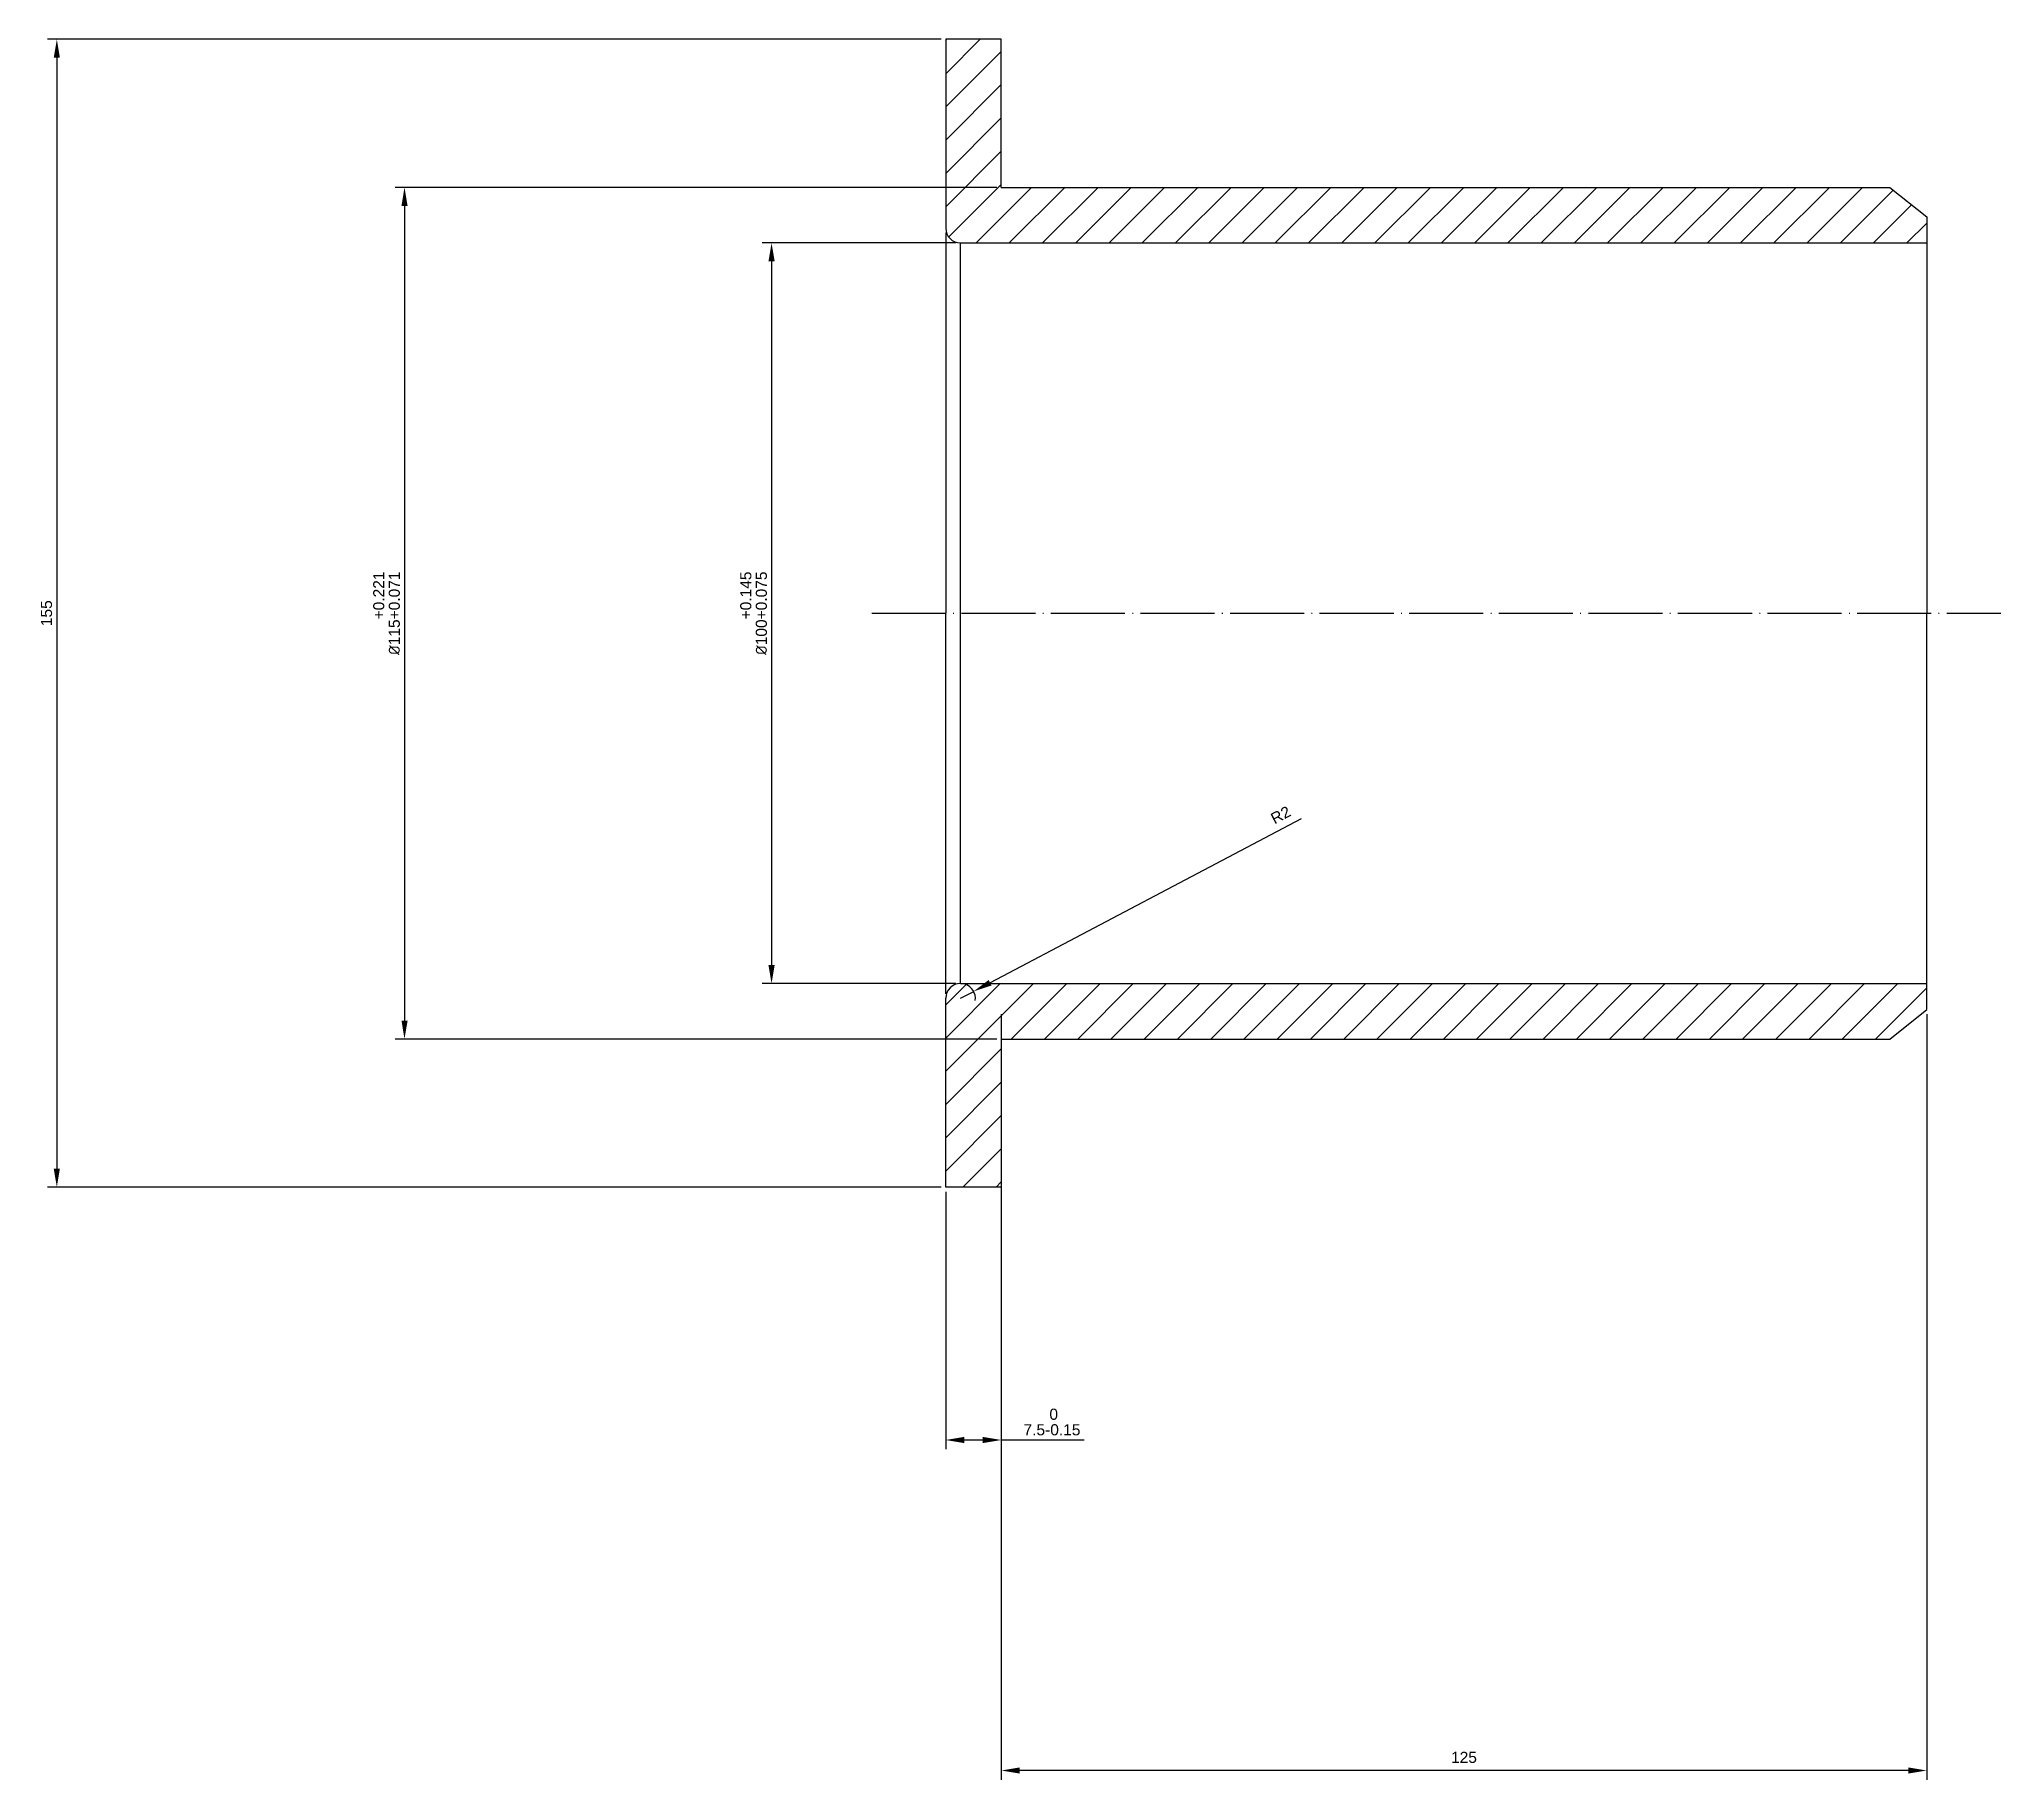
# Model space of a CAD drawing. Header units: millimetres. Extents: x -1183 to 2431, y -404 to 1213.
# Drawn here: x 1321.2 to 1586.1, y 606.7 to 841.7 of the extents above; entities that cross this region are included whole.
import ezdxf

# ---------------------------------------------------------------- set-up
doc = ezdxf.new("R2010")
doc.units = ezdxf.units.MM
doc.linetypes.add('c10', pattern=[12, 10, -1, 0, -1])
for name, color, linetype in [('中心線', 1, 'c10'), ('標註線', 3, 'Continuous'), ('系實現', 4, 'Continuous')]:
    doc.layers.add(name, color=color, linetype=linetype)
doc.styles.add('可註解', font='arial.ttf')
doc.dimstyles.new('ISO-25', dxfattribs={"dimtxt": 1.5, "dimasz": 2.5, "dimexe": 1.25, "dimexo": 0.625, "dimgap": 1, "dimtad": 1, "dimdec": 3, "dimdsep": 46, "dimtxsty": '可註解', "dimcen": 2.5, "dimclrd": 3, "dimclre": 3, "dimclrt": 3, "dimadec": 1, "dimazin": 0, "dimtfac": 1, "dimtdec": 3, "dimtmove": 0, "dimatfit": 3, "dimfxl": 1, "dimtfill": 1, "dimtfillclr": 256, "dimarcsym": 0})

# ---------------------------------------------------------------- blocks, each defined once
blk = doc.blocks.new('*D39')
at = {"layer": '標註線', "color": 3, "lineweight": -2, "transparency": 16777216}
for p, q in [((1445.01, 814.24), (1418.85, 814.24)), ((1420.1, 811.74), (1420.1, 716.74)), ((1445.01, 714.24), (1418.85, 714.24))]:
    blk.add_line(p, q, dxfattribs=at)
at = {"layer": '標註線', "color": 3, "transparency": 16777216}
for points in [[(1419.68, 811.74), (1420.52, 811.74), (1420.1, 814.24)], [(1419.68, 716.74), (1420.52, 716.74), (1420.1, 714.24)]]:
    blk.add_solid(points, dxfattribs=at)
at = {"layer": '標註線', "color": 3, "transparency": 16777216, "insert": (1417.68, 764.24), "char_height": 1.5, "attachment_point": 5, "rotation": 90, "style": '可註解', "bg_fill": 3, "box_fill_scale": 1.1, "bg_fill_color": 256, "bg_fill_true_color": 13158600, "bg_fill_transparency": 0}
blk.add_mtext('{\\fISOCPEUR|b0|i0|c136|p34;%%C}100\\S+0.145^ +0.075;', dxfattribs=at)
blk = doc.blocks.new('*D40')
at = {"layer": '標註線', "color": 3, "lineweight": -2, "transparency": 16777216}
for p, q in [((1450.51, 821.74), (1369.27, 821.74)), ((1370.52, 819.24), (1370.52, 709.24)), ((1450.51, 706.74), (1369.27, 706.74))]:
    blk.add_line(p, q, dxfattribs=at)
at = {"layer": '標註線', "color": 3, "transparency": 16777216}
for points in [[(1370.11, 819.24), (1370.94, 819.24), (1370.52, 821.74)], [(1370.11, 709.24), (1370.94, 709.24), (1370.52, 706.74)]]:
    blk.add_solid(points, dxfattribs=at)
at = {"layer": '標註線', "color": 3, "transparency": 16777216, "insert": (1368.1, 764.24), "char_height": 1.5, "attachment_point": 5, "rotation": 90, "style": '可註解', "bg_fill": 3, "box_fill_scale": 1.1, "bg_fill_color": 256, "bg_fill_true_color": 13158600, "bg_fill_transparency": 0}
blk.add_mtext('{\\fISOCPEUR|b0|i0|c136|p34;%%C}115\\S+0.221^ +0.071;', dxfattribs=at)
blk = doc.blocks.new('*D41')
at = {"layer": '標註線', "color": 3, "lineweight": -2, "transparency": 16777216}
for p, q in [((1443.01, 841.74), (1322.31, 841.74)), ((1323.56, 839.24), (1323.56, 689.24)), ((1443.01, 686.74), (1322.31, 686.74))]:
    blk.add_line(p, q, dxfattribs=at)
at = {"layer": '標註線', "color": 3, "transparency": 16777216}
for points in [[(1323.14, 839.24), (1323.97, 839.24), (1323.56, 841.74)], [(1323.14, 689.24), (1323.97, 689.24), (1323.56, 686.74)]]:
    blk.add_solid(points, dxfattribs=at)
at = {"layer": '標註線', "color": 3, "transparency": 16777216, "insert": (1322.17, 764.24), "char_height": 1.5, "attachment_point": 5, "rotation": 90, "style": '可註解', "bg_fill": 3, "box_fill_scale": 1.1, "bg_fill_color": 256, "bg_fill_true_color": 13158600, "bg_fill_transparency": 0}
blk.add_mtext('155', dxfattribs=at)
blk = doc.blocks.new('*D42')
at = {"layer": '標註線', "color": 3, "lineweight": -2, "transparency": 16777216}
for p, q in [((1443.63, 686.12), (1443.63, 651.35)), ((1451.13, 686.12), (1451.13, 651.35)), ((1446.13, 652.6), (1448.63, 652.6)), ((1451.13, 652.6), (1462.32, 652.6))]:
    blk.add_line(p, q, dxfattribs=at)
at = {"layer": '標註線', "color": 3, "transparency": 16777216}
for points in [[(1446.13, 653.02), (1446.13, 652.18), (1443.63, 652.6)], [(1448.63, 653.02), (1448.63, 652.18), (1451.13, 652.6)]]:
    blk.add_solid(points, dxfattribs=at)
at = {"layer": '標註線', "color": 3, "transparency": 16777216, "insert": (1457.98, 655.02), "char_height": 1.5, "attachment_point": 5, "style": '可註解', "bg_fill": 3, "box_fill_scale": 1.1, "bg_fill_color": 256, "bg_fill_true_color": 13158600, "bg_fill_transparency": 0}
blk.add_mtext('7.5\\S 0^ -0.15;', dxfattribs=at)
blk = doc.blocks.new('*D43')
at = {"layer": '標註線', "color": 3, "lineweight": -2, "transparency": 16777216}
for p, q in [((1451.13, 710.12), (1451.13, 606.72)), ((1576.13, 710.12), (1576.13, 606.72)), ((1573.63, 607.97), (1453.63, 607.97))]:
    blk.add_line(p, q, dxfattribs=at)
at = {"layer": '標註線', "color": 3, "transparency": 16777216}
for points in [[(1453.63, 608.39), (1453.63, 607.56), (1451.13, 607.97)], [(1573.63, 608.39), (1573.63, 607.56), (1576.13, 607.97)]]:
    blk.add_solid(points, dxfattribs=at)
at = {"layer": '標註線', "color": 3, "transparency": 16777216, "insert": (1513.63, 609.74), "char_height": 1.5, "attachment_point": 5, "style": '可註解', "bg_fill": 3, "box_fill_scale": 1.1, "bg_fill_color": 256, "bg_fill_true_color": 13158600, "bg_fill_transparency": 0}
blk.add_mtext('125', dxfattribs=at)
blk = doc.blocks.new('*D44')
at = {"layer": '標註線', "color": 3, "lineweight": -2, "transparency": 16777216}
for p, q in [((1491.64, 736.48), (1449.62, 714.34)), ((1445.63, 712.24), (1447.4, 713.18))]:
    blk.add_line(p, q, dxfattribs=at)
blk.add_arc((1445.63, 712.24), 2, 351.9685, 72.0951, dxfattribs=at)
at = {"layer": '標註線', "color": 3, "transparency": 16777216}
blk.add_solid([(1449.42, 714.71), (1449.81, 713.97), (1447.4, 713.18)], dxfattribs=at)
at = {"layer": '標註線', "color": 3, "transparency": 16777216, "insert": (1488.87, 737), "char_height": 1.5, "attachment_point": 5, "rotation": 27.7784, "style": '可註解', "bg_fill": 3, "box_fill_scale": 1.1, "bg_fill_color": 256, "bg_fill_true_color": 13158600, "bg_fill_transparency": 0}
blk.add_mtext('R2', dxfattribs=at)

msp = doc.modelspace()

# ---------------------------------------------------------------- hatches: boundary and pattern name
at = {"layer": '系實現'}
h = msp.add_hatch(dxfattribs=at)
h.set_pattern_fill('ANSI31', color=4)
h.set_pattern_definition([(45, (1292.746, 573.9532), (-2.245064, 2.245064), [])])
h.paths.add_polyline_path([(1443.6338, 816.2431, 0.41421356), (1445.6338, 814.2431), (1576.1338, 814.2431), (1576.1338, 817.7431), (1571.1338, 821.7431), (1451.1338, 821.7431), (1451.1338, 841.7431), (1443.6338, 841.7431)])
h.paths.add_polyline_path([(1445.6338, 714.2431, 0.41421356), (1443.6338, 712.2431), (1443.6338, 686.7431), (1451.1338, 686.7431), (1451.1338, 706.7431), (1571.1338, 706.7431), (1576.1338, 710.7431), (1576.1338, 714.2431)])

# ---------------------------------------------------------------- linework, layer by layer
at = {"linetype": 'ByBlock'}
for p, q in [((1443.6338, 841.7431), (1443.6338, 816.2431)), ((1451.1338, 841.7431), (1443.6338, 841.7431)), ((1451.1338, 821.7431), (1451.1338, 841.7431)), ((1451.1338, 821.7431), (1571.1338, 821.7431)), ((1571.1338, 821.7431), (1576.1338, 817.7431)), ((1576.1338, 817.7431), (1576.1338, 764.2431)), ((1443.6338, 815.6616), (1443.6338, 764.2431)), ((1445.6338, 814.2431), (1576.1338, 814.2431)), ((1445.6338, 714.2431), (1445.6338, 814.2431)), ((1443.6338, 712.8246), (1443.6338, 764.2431)), ((1576.1338, 710.7431), (1576.1338, 764.2431)), ((1445.6338, 714.2431), (1576.1338, 714.2431)), ((1443.6338, 686.7431), (1443.6338, 712.2431)), ((1571.1338, 706.7431), (1576.1338, 710.7431)), ((1451.1338, 706.7431), (1451.1338, 686.7431)), ((1451.1338, 706.7431), (1571.1338, 706.7431)), ((1451.1338, 686.7431), (1443.6338, 686.7431))]:
    msp.add_line(p, q, dxfattribs=at)
for centre, start, end in [((1445.6338, 816.2431), 180, 270), ((1445.6338, 712.2431), 90, 180)]:
    msp.add_arc(centre, 2, start, end, dxfattribs=at)
at = {"layer": '中心線'}
msp.add_line((1433.6338, 764.2431), (1586.1338, 764.2431), dxfattribs=at)

# ---------------------------------------------------------------- next in the draw order: dimensions: what is measured, and where the dimension line sits
at = {"layer": '標註線'}
dim = msp.add_linear_dim(base=(1420.101, 714.2431), p1=(1445.6338, 814.2431), p2=(1445.6338, 714.2431), angle=90, text='{\\fISOCPEUR|b0|i0|c136|p34;%%C}<>', dimstyle='ISO-25', override={"dimgap": 0.625, "dimtol": 1, "dimlim": 0, "dimtp": 0.145, "dimtm": -0.075}, dxfattribs=at)
dim.commit()
dim.dimension.update_dxf_attribs({"geometry": '*D39', "text_midpoint": (1417.6815, 764.2431)})

# ---------------------------------------------------------------- next in the draw order: dimensions: what is measured, and where the dimension line sits
dim = msp.add_linear_dim(base=(1370.5236, 706.7431), p1=(1451.1338, 821.7431), p2=(1451.1338, 706.7431), angle=90, text='{\\fISOCPEUR|b0|i0|c136|p34;%%C}<>', dimstyle='ISO-25', override={"dimgap": 0.625, "dimtol": 1, "dimlim": 0, "dimtp": 0.221, "dimtm": -0.071}, dxfattribs=at)
dim.commit()
dim.dimension.update_dxf_attribs({"geometry": '*D40', "text_midpoint": (1368.1041, 764.2431)})

# ---------------------------------------------------------------- next in the draw order: dimensions: what is measured, and where the dimension line sits
dim = msp.add_linear_dim(base=(1323.5565, 686.7431), p1=(1443.6338, 841.7431), p2=(1443.6338, 686.7431), angle=90, dimstyle='ISO-25', override={"dimgap": 0.625, "dimtol": 0, "dimlim": 0, "dimtm": 0.15}, dxfattribs=at)
dim.commit()
dim.dimension.update_dxf_attribs({"geometry": '*D41', "text_midpoint": (1322.1656, 764.2431)})

# ---------------------------------------------------------------- next in the draw order: dimensions: what is measured, and where the dimension line sits
dim = msp.add_linear_dim(base=(1451.1338, 652.5985), p1=(1443.6338, 686.7431), p2=(1451.1338, 686.7431), dimstyle='ISO-25', override={"dimgap": 0.625, "dimtol": 1, "dimlim": 0, "dimtm": 0.15}, dxfattribs=at)
dim.commit()
dim.dimension.update_dxf_attribs({"geometry": '*D42', "text_midpoint": (1457.9786, 655.018)})

# ---------------------------------------------------------------- next in the draw order: dimensions: what is measured, and where the dimension line sits
dim = msp.add_linear_dim(base=(1451.1338, 607.972), p1=(1576.1338, 710.7431), p2=(1451.1338, 710.7431), dimstyle='ISO-25', dxfattribs=at)
dim.commit()
dim.dimension.update_dxf_attribs({"geometry": '*D43', "text_midpoint": (1513.6338, 609.7379)})

# ---------------------------------------------------------------- next in the draw order: dimensions: what is measured, and where the dimension line sits
dim = msp.add_radius_dim(center=(1445.6338, 712.2431), mpoint=(1447.4033, 713.1752), dimstyle='ISO-25', dxfattribs=at)
dim.commit()
dim.dimension.update_dxf_attribs({"geometry": '*D44', "text_midpoint": (1489.6907, 735.4504), "dimtype": 164})

doc.saveas('drawing.dxf')
